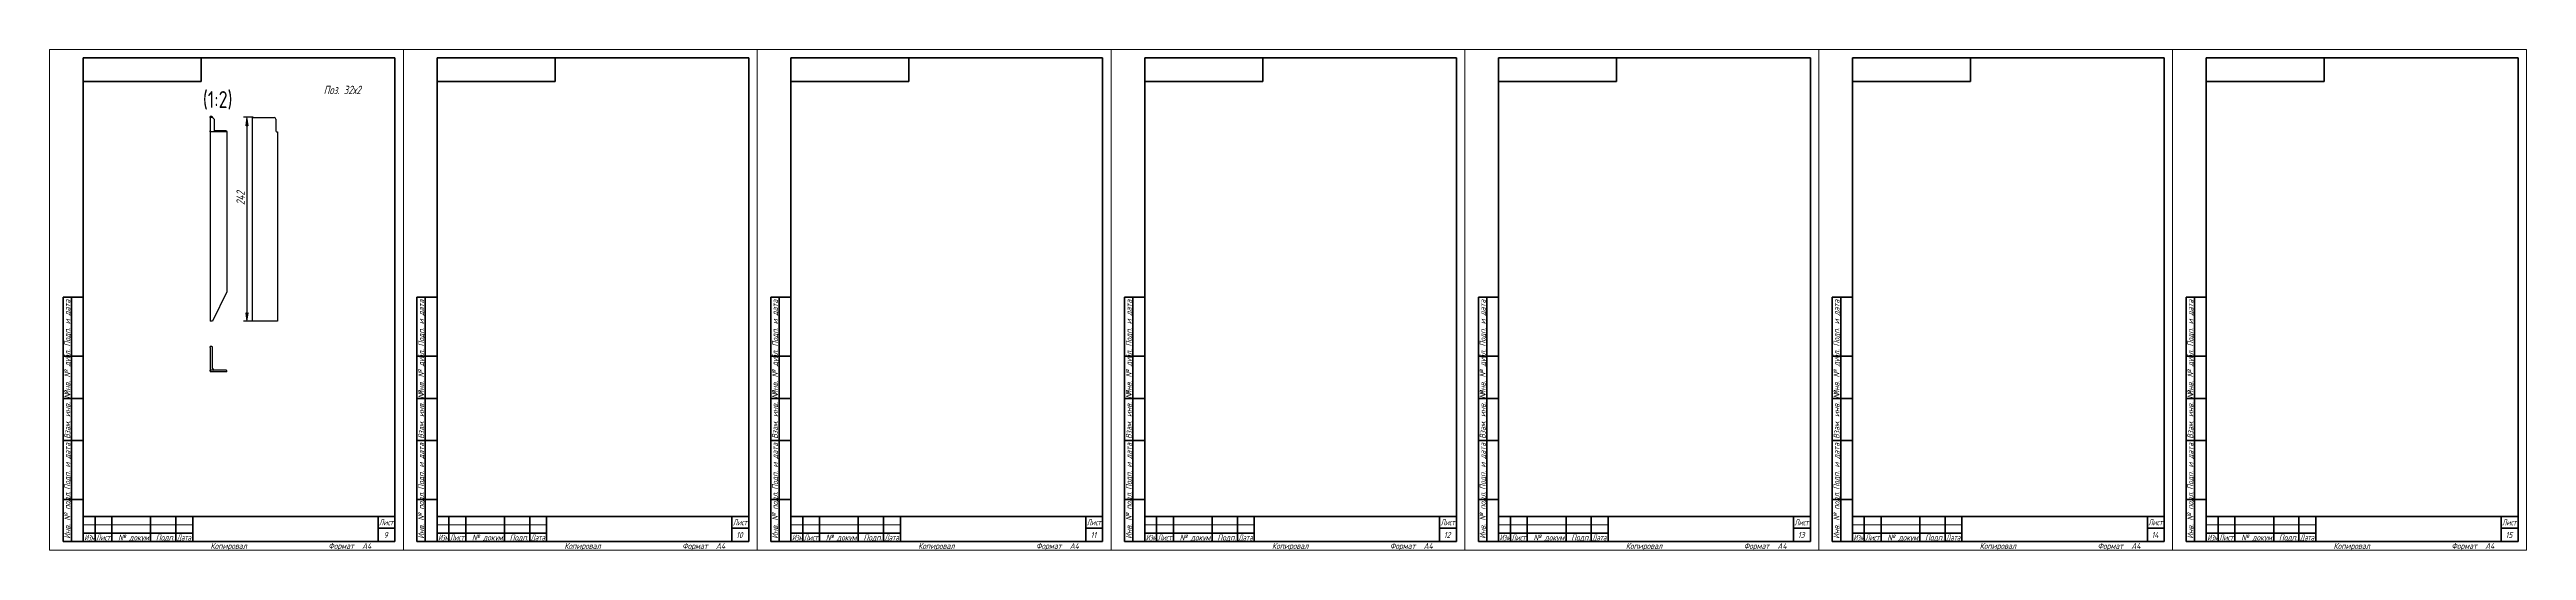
# Model space of a CAD drawing. Header units: millimetres. Extents: x 0 to 6300, y -537 to 1019.
# Drawn here: x 1890 to 3360, y 0 to 297 of the extents above; entities that cross this region are included whole.
import ezdxf

# ---------------------------------------------------------------- set-up
doc = ezdxf.new("R2010")
doc.units = ezdxf.units.MM
doc.linetypes.add('K5LT_BASIC', pattern=[0])
doc.linetypes.add('K5LT_THIN', pattern=[0])
doc.layers.add('Системный слой', color=7, linetype='Continuous')
doc.layers.add('Системный слой (1)', color=7, linetype='Continuous', true_color=0x909090)
doc.styles.add('KDIMTEXTSTYLE', font='GOST_AU.SHX', dxfattribs={"width": 0.96, "oblique": 15, "height": 5})
doc.styles.add('KTEXTSTYLE', font='GOST_AU.SHX', dxfattribs={"width": 0.96, "height": 5})
doc.dimstyles.new('KDIMSTYLE (0.50)', dxfattribs={"dimtxt": 5, "dimasz": 1, "dimexe": 2, "dimexo": 0, "dimgap": 1, "dimtad": 1, "dimlfac": 2, "dimtxsty": 'KDIMTEXTSTYLE', "dimsah": 1, "dimcen": 0, "dimdle": 1, "dimadec": 0, "dimazin": 0, "dimtfac": 0.667, "dimtmove": 0, "dimatfit": 3, "dimfxl": 1, "dimtvp": 1, "dimtolj": 1, "dimtzin": 0, "dimarcsym": 0})

# ---------------------------------------------------------------- blocks, each defined once
blk = doc.blocks.new('KDIMARROW_01')
at = {"layer": 'Системный слой'}
blk.add_hatch(color=0, dxfattribs=at).paths.add_polyline_path([(0, 0), (-5, 0.7), (-4.5, 0), (-5, -0.7)])
at = {"layer": 'Системный слой', "color": 0, "linetype": 'K5LT_THIN', "lineweight": 18}
for p, q in [((-4.5, 0), (-5, 0.7)), ((-5, 0.7), (0, 0)), ((0, 0), (-5, -0.7)), ((-5, -0.7), (-4.5, 0))]:
    blk.add_line(p, q, dxfattribs=at)
at = {"layer": 'Системный слой (1)', "color": 0, "linetype": 'K5LT_THIN', "lineweight": 18}
blk.add_line((0, 0), (-1, 0), dxfattribs=at)
blk = doc.blocks.new('D102')
at = {"color": 0, "lineweight": -2}
for p, q in [((2010.8, 256.8), (2005.1, 256.8)), ((2007.1, 255.8), (2007.1, 136.8)), ((2010.3, 135.8), (2005.1, 135.8))]:
    blk.add_line(p, q, dxfattribs=at)
at = {"layer": 'Defpoints', "color": 0}
for p in [(2010.8, 256.8), (2007.1, 135.8), (2010.3, 135.8)]:
    blk.add_point(p, dxfattribs=at)
at = {"color": 0, "lineweight": -2}
for p, rotation in [((2007.1, 256.8), 90), ((2007.1, 135.8), 270)]:
    blk.add_blockref('KDIMARROW_01', p, dxfattribs=dict(at, rotation=rotation))
at = {"color": 7, "insert": (2003.4, 208.8), "char_height": 5, "attachment_point": 5, "rotation": 90, "style": 'KDIMTEXTSTYLE'}
blk.add_mtext('\\A1;\\H5.0;\\W0.965;\\Q15;242', dxfattribs=at)
blk = doc.blocks.new('U12')
at = {"color": 7, "linetype": 'K5LT_THIN', "lineweight": 18}
for p, q in [((1890, 0), (1890, 297)), ((1890, 297), (2100, 297)), ((2100, 297), (2100, 0)), ((1910, 15), (1975, 15)), ((2100, 0), (1890, 0))]:
    blk.add_line(p, q, dxfattribs=at)
at = {"color": 5, "linetype": 'K5LT_BASIC', "lineweight": 60, "true_color": 0x0000ff}
for p, q in [((1910, 5), (1910, 292)), ((1910, 292), (2095, 292)), ((1980, 292), (1980, 278)), ((2095, 292), (2095, 5)), ((1980, 278), (1910, 278)), ((1898, 5), (1898, 150)), ((1910, 150), (1898, 150)), ((1903, 5), (1903, 150)), ((1910, 115), (1898, 115)), ((1910, 90), (1898, 90)), ((1910, 65), (1898, 65)), ((1910, 30), (1898, 30)), ((1910, 20), (2095, 20)), ((1910, 5), (1910, 20)), ((1917, 5), (1917, 20)), ((1927, 5), (1927, 20)), ((1950, 5), (1950, 20)), ((1965, 5), (1965, 20)), ((1975, 5), (1975, 20)), ((2085, 5), (2085, 20)), ((1910, 5), (1898, 5)), ((1910, 10), (1917, 10)), ((2095, 5), (1910, 5)), ((1917, 10), (1927, 10)), ((1927, 10), (1950, 10)), ((1950, 10), (1965, 10)), ((1965, 10), (1975, 10)), ((2085, 13), (2095, 13))]:
    blk.add_line(p, q, dxfattribs=at)
at = {"color": 7, "char_height": 2.5, "attachment_point": 1, "rotation": 90, "style": 'KTEXTSTYLE'}
for s, insert in [('\\H3.5;\\W0.965;\\Q15;\\Q15;Подп. и дата', (1898.8, 120.8)), ('\\H3.5;\\W0.965;\\Q15;\\Q15;Инв. № дубл.', (1898.8, 91.7)), ('\\H3.5;\\W0.965;\\Q15;\\Q15;Взам. инв. №', (1898.8, 66)), ('\\H3.5;\\W0.965;\\Q15;\\Q15;Подп. и дата', (1898.8, 35.8)), ('\\H3.5;\\W0.965;\\Q15;\\Q15;Инв. № подл.', (1898.8, 6.7))]:
    blk.add_mtext(s, dxfattribs=dict(at, insert=insert))
at = {"color": 7, "char_height": 2.5, "attachment_point": 1, "style": 'KTEXTSTYLE'}
for s, insert in [('\\H3.5;\\W0.965;\\Q15;\\Q15;\\W0.816;Лист', (2085.6, 18.2)), ('\\H3.5;\\W0.965;\\Q15;\\Q15;\\W0.797;Изм.', (1910.6, 9.2)), ('\\H3.5;\\W0.965;\\Q15;\\Q15;\\W0.816;Лист', (1917.6, 9.2)), ('\\H3.5;\\W0.965;\\Q15;\\Q15;№ докум.', (1930.7, 9.2)), ('\\H3.5;\\W0.965;\\Q15;\\Q15;Подп.', (1953.1, 9.2)), ('\\H3.5;\\W0.965;\\Q15;\\Q15;\\W0.816;Дата', (1965.6, 9.2)), ('\\H3.5;\\W0.965;\\Q15;\\Q15;Копировал', (1985.5, 4.2)), ('\\H3.5;\\W0.965;\\Q15;\\Q15;Формат', (2055.5, 4.2)), ('\\H3.5;\\W0.965;\\Q15;\\Q15;A4', (2075.5, 4.2)), ('\\H3.5;\\W0.965;\\Q15;\\Q15;9', (2088.3, 10.7))]:
    blk.add_mtext(s, dxfattribs=dict(at, insert=insert))
blk = doc.blocks.new('U13')
at = {"color": 7, "linetype": 'K5LT_THIN', "lineweight": 18}
for p, q in [((2100, 0), (2100, 297)), ((2100, 297), (2310, 297)), ((2310, 297), (2310, 0)), ((2120, 15), (2185, 15)), ((2310, 0), (2100, 0))]:
    blk.add_line(p, q, dxfattribs=at)
at = {"color": 5, "linetype": 'K5LT_BASIC', "lineweight": 60, "true_color": 0x0000ff}
for p, q in [((2120, 5), (2120, 292)), ((2120, 292), (2305, 292)), ((2190, 292), (2190, 278)), ((2305, 292), (2305, 5)), ((2190, 278), (2120, 278)), ((2108, 5), (2108, 150)), ((2120, 150), (2108, 150)), ((2113, 5), (2113, 150)), ((2120, 115), (2108, 115)), ((2120, 90), (2108, 90)), ((2120, 65), (2108, 65)), ((2120, 30), (2108, 30)), ((2120, 20), (2305, 20)), ((2120, 5), (2120, 20)), ((2127, 5), (2127, 20)), ((2137, 5), (2137, 20)), ((2160, 5), (2160, 20)), ((2175, 5), (2175, 20)), ((2185, 5), (2185, 20)), ((2295, 5), (2295, 20)), ((2120, 5), (2108, 5)), ((2120, 10), (2127, 10)), ((2305, 5), (2120, 5)), ((2127, 10), (2137, 10)), ((2137, 10), (2160, 10)), ((2160, 10), (2175, 10)), ((2175, 10), (2185, 10)), ((2295, 13), (2305, 13))]:
    blk.add_line(p, q, dxfattribs=at)
at = {"color": 7, "char_height": 2.5, "attachment_point": 1, "rotation": 90, "style": 'KTEXTSTYLE'}
for s, insert in [('\\H3.5;\\W0.965;\\Q15;\\Q15;Подп. и дата', (2108.8, 120.8)), ('\\H3.5;\\W0.965;\\Q15;\\Q15;Инв. № дубл.', (2108.8, 91.7)), ('\\H3.5;\\W0.965;\\Q15;\\Q15;Взам. инв. №', (2108.8, 66)), ('\\H3.5;\\W0.965;\\Q15;\\Q15;Подп. и дата', (2108.8, 35.8)), ('\\H3.5;\\W0.965;\\Q15;\\Q15;Инв. № подл.', (2108.8, 6.7))]:
    blk.add_mtext(s, dxfattribs=dict(at, insert=insert))
at = {"color": 7, "char_height": 2.5, "attachment_point": 1, "style": 'KTEXTSTYLE'}
for s, insert in [('\\H3.5;\\W0.965;\\Q15;\\Q15;\\W0.816;Лист', (2295.6, 18.2)), ('\\H3.5;\\W0.965;\\Q15;\\Q15;\\W0.797;Изм.', (2120.6, 9.2)), ('\\H3.5;\\W0.965;\\Q15;\\Q15;\\W0.816;Лист', (2127.6, 9.2)), ('\\H3.5;\\W0.965;\\Q15;\\Q15;№ докум.', (2140.7, 9.2)), ('\\H3.5;\\W0.965;\\Q15;\\Q15;Подп.', (2163.1, 9.2)), ('\\H3.5;\\W0.965;\\Q15;\\Q15;\\W0.816;Дата', (2175.6, 9.2)), ('\\H3.5;\\W0.965;\\Q15;\\Q15;Копировал', (2195.5, 4.2)), ('\\H3.5;\\W0.965;\\Q15;\\Q15;Формат', (2265.5, 4.2)), ('\\H3.5;\\W0.965;\\Q15;\\Q15;A4', (2285.5, 4.2)), ('\\H3.5;\\W0.965;\\Q15;\\Q15;10', (2297.5, 10.7))]:
    blk.add_mtext(s, dxfattribs=dict(at, insert=insert))
blk = doc.blocks.new('U14')
at = {"color": 7, "linetype": 'K5LT_THIN', "lineweight": 18}
for p, q in [((2310, 0), (2310, 297)), ((2310, 297), (2520, 297)), ((2520, 297), (2520, 0)), ((2330, 15), (2395, 15)), ((2520, 0), (2310, 0))]:
    blk.add_line(p, q, dxfattribs=at)
at = {"color": 5, "linetype": 'K5LT_BASIC', "lineweight": 60, "true_color": 0x0000ff}
for p, q in [((2330, 5), (2330, 292)), ((2330, 292), (2515, 292)), ((2400, 292), (2400, 278)), ((2515, 292), (2515, 5)), ((2400, 278), (2330, 278)), ((2318, 5), (2318, 150)), ((2330, 150), (2318, 150)), ((2323, 5), (2323, 150)), ((2330, 115), (2318, 115)), ((2330, 90), (2318, 90)), ((2330, 65), (2318, 65)), ((2330, 30), (2318, 30)), ((2330, 20), (2515, 20)), ((2330, 5), (2330, 20)), ((2337, 5), (2337, 20)), ((2347, 5), (2347, 20)), ((2370, 5), (2370, 20)), ((2385, 5), (2385, 20)), ((2395, 5), (2395, 20)), ((2505, 5), (2505, 20)), ((2330, 5), (2318, 5)), ((2330, 10), (2337, 10)), ((2515, 5), (2330, 5)), ((2337, 10), (2347, 10)), ((2347, 10), (2370, 10)), ((2370, 10), (2385, 10)), ((2385, 10), (2395, 10)), ((2505, 13), (2515, 13))]:
    blk.add_line(p, q, dxfattribs=at)
at = {"color": 7, "char_height": 2.5, "attachment_point": 1, "rotation": 90, "style": 'KTEXTSTYLE'}
for s, insert in [('\\H3.5;\\W0.965;\\Q15;\\Q15;Подп. и дата', (2318.8, 120.8)), ('\\H3.5;\\W0.965;\\Q15;\\Q15;Инв. № дубл.', (2318.8, 91.7)), ('\\H3.5;\\W0.965;\\Q15;\\Q15;Взам. инв. №', (2318.8, 66)), ('\\H3.5;\\W0.965;\\Q15;\\Q15;Подп. и дата', (2318.8, 35.8)), ('\\H3.5;\\W0.965;\\Q15;\\Q15;Инв. № подл.', (2318.8, 6.7))]:
    blk.add_mtext(s, dxfattribs=dict(at, insert=insert))
at = {"color": 7, "char_height": 2.5, "attachment_point": 1, "style": 'KTEXTSTYLE'}
for s, insert in [('\\H3.5;\\W0.965;\\Q15;\\Q15;\\W0.816;Лист', (2505.6, 18.2)), ('\\H3.5;\\W0.965;\\Q15;\\Q15;\\W0.797;Изм.', (2330.6, 9.2)), ('\\H3.5;\\W0.965;\\Q15;\\Q15;\\W0.816;Лист', (2337.6, 9.2)), ('\\H3.5;\\W0.965;\\Q15;\\Q15;№ докум.', (2350.7, 9.2)), ('\\H3.5;\\W0.965;\\Q15;\\Q15;Подп.', (2373.1, 9.2)), ('\\H3.5;\\W0.965;\\Q15;\\Q15;\\W0.816;Дата', (2385.6, 9.2)), ('\\H3.5;\\W0.965;\\Q15;\\Q15;Копировал', (2405.5, 4.2)), ('\\H3.5;\\W0.965;\\Q15;\\Q15;Формат', (2475.5, 4.2)), ('\\H3.5;\\W0.965;\\Q15;\\Q15;A4', (2495.5, 4.2)), ('\\H3.5;\\W0.965;\\Q15;\\Q15;11', (2507.9, 10.7))]:
    blk.add_mtext(s, dxfattribs=dict(at, insert=insert))
blk = doc.blocks.new('U15')
at = {"color": 7, "linetype": 'K5LT_THIN', "lineweight": 18}
for p, q in [((2520, 0), (2520, 297)), ((2520, 297), (2730, 297)), ((2730, 297), (2730, 0)), ((2540, 15), (2605, 15)), ((2730, 0), (2520, 0))]:
    blk.add_line(p, q, dxfattribs=at)
at = {"color": 5, "linetype": 'K5LT_BASIC', "lineweight": 60, "true_color": 0x0000ff}
for p, q in [((2540, 5), (2540, 292)), ((2540, 292), (2725, 292)), ((2610, 292), (2610, 278)), ((2725, 292), (2725, 5)), ((2610, 278), (2540, 278)), ((2528, 5), (2528, 150)), ((2540, 150), (2528, 150)), ((2533, 5), (2533, 150)), ((2540, 115), (2528, 115)), ((2540, 90), (2528, 90)), ((2540, 65), (2528, 65)), ((2540, 30), (2528, 30)), ((2540, 20), (2725, 20)), ((2540, 5), (2540, 20)), ((2547, 5), (2547, 20)), ((2557, 5), (2557, 20)), ((2580, 5), (2580, 20)), ((2595, 5), (2595, 20)), ((2605, 5), (2605, 20)), ((2715, 5), (2715, 20)), ((2540, 5), (2528, 5)), ((2540, 10), (2547, 10)), ((2725, 5), (2540, 5)), ((2547, 10), (2557, 10)), ((2557, 10), (2580, 10)), ((2580, 10), (2595, 10)), ((2595, 10), (2605, 10)), ((2715, 13), (2725, 13))]:
    blk.add_line(p, q, dxfattribs=at)
at = {"color": 7, "char_height": 2.5, "attachment_point": 1, "rotation": 90, "style": 'KTEXTSTYLE'}
for s, insert in [('\\H3.5;\\W0.965;\\Q15;\\Q15;Подп. и дата', (2528.8, 120.8)), ('\\H3.5;\\W0.965;\\Q15;\\Q15;Инв. № дубл.', (2528.8, 91.7)), ('\\H3.5;\\W0.965;\\Q15;\\Q15;Взам. инв. №', (2528.8, 66)), ('\\H3.5;\\W0.965;\\Q15;\\Q15;Подп. и дата', (2528.8, 35.8)), ('\\H3.5;\\W0.965;\\Q15;\\Q15;Инв. № подл.', (2528.8, 6.7))]:
    blk.add_mtext(s, dxfattribs=dict(at, insert=insert))
at = {"color": 7, "char_height": 2.5, "attachment_point": 1, "style": 'KTEXTSTYLE'}
for s, insert in [('\\H3.5;\\W0.965;\\Q15;\\Q15;\\W0.816;Лист', (2715.6, 18.2)), ('\\H3.5;\\W0.965;\\Q15;\\Q15;\\W0.797;Изм.', (2540.6, 9.2)), ('\\H3.5;\\W0.965;\\Q15;\\Q15;\\W0.816;Лист', (2547.6, 9.2)), ('\\H3.5;\\W0.965;\\Q15;\\Q15;№ докум.', (2560.7, 9.2)), ('\\H3.5;\\W0.965;\\Q15;\\Q15;Подп.', (2583.1, 9.2)), ('\\H3.5;\\W0.965;\\Q15;\\Q15;\\W0.816;Дата', (2595.6, 9.2)), ('\\H3.5;\\W0.965;\\Q15;\\Q15;Копировал', (2615.5, 4.2)), ('\\H3.5;\\W0.965;\\Q15;\\Q15;Формат', (2685.5, 4.2)), ('\\H3.5;\\W0.965;\\Q15;\\Q15;A4', (2705.5, 4.2)), ('\\H3.5;\\W0.965;\\Q15;\\Q15;12', (2717.5, 10.7))]:
    blk.add_mtext(s, dxfattribs=dict(at, insert=insert))
blk = doc.blocks.new('U16')
at = {"color": 7, "linetype": 'K5LT_THIN', "lineweight": 18}
for p, q in [((2730, 0), (2730, 297)), ((2730, 297), (2940, 297)), ((2940, 297), (2940, 0)), ((2750, 15), (2815, 15)), ((2940, 0), (2730, 0))]:
    blk.add_line(p, q, dxfattribs=at)
at = {"color": 5, "linetype": 'K5LT_BASIC', "lineweight": 60, "true_color": 0x0000ff}
for p, q in [((2750, 5), (2750, 292)), ((2750, 292), (2935, 292)), ((2820, 292), (2820, 278)), ((2935, 292), (2935, 5)), ((2820, 278), (2750, 278)), ((2738, 5), (2738, 150)), ((2750, 150), (2738, 150)), ((2743, 5), (2743, 150)), ((2750, 115), (2738, 115)), ((2750, 90), (2738, 90)), ((2750, 65), (2738, 65)), ((2750, 30), (2738, 30)), ((2750, 20), (2935, 20)), ((2750, 5), (2750, 20)), ((2757, 5), (2757, 20)), ((2767, 5), (2767, 20)), ((2790, 5), (2790, 20)), ((2805, 5), (2805, 20)), ((2815, 5), (2815, 20)), ((2925, 5), (2925, 20)), ((2750, 5), (2738, 5)), ((2750, 10), (2757, 10)), ((2935, 5), (2750, 5)), ((2757, 10), (2767, 10)), ((2767, 10), (2790, 10)), ((2790, 10), (2805, 10)), ((2805, 10), (2815, 10)), ((2925, 13), (2935, 13))]:
    blk.add_line(p, q, dxfattribs=at)
at = {"color": 7, "char_height": 2.5, "attachment_point": 1, "rotation": 90, "style": 'KTEXTSTYLE'}
for s, insert in [('\\H3.5;\\W0.965;\\Q15;\\Q15;Подп. и дата', (2738.8, 120.8)), ('\\H3.5;\\W0.965;\\Q15;\\Q15;Инв. № дубл.', (2738.8, 91.7)), ('\\H3.5;\\W0.965;\\Q15;\\Q15;Взам. инв. №', (2738.8, 66)), ('\\H3.5;\\W0.965;\\Q15;\\Q15;Подп. и дата', (2738.8, 35.8)), ('\\H3.5;\\W0.965;\\Q15;\\Q15;Инв. № подл.', (2738.8, 6.7))]:
    blk.add_mtext(s, dxfattribs=dict(at, insert=insert))
at = {"color": 7, "char_height": 2.5, "attachment_point": 1, "style": 'KTEXTSTYLE'}
for s, insert in [('\\H3.5;\\W0.965;\\Q15;\\Q15;\\W0.816;Лист', (2925.6, 18.2)), ('\\H3.5;\\W0.965;\\Q15;\\Q15;\\W0.797;Изм.', (2750.6, 9.2)), ('\\H3.5;\\W0.965;\\Q15;\\Q15;\\W0.816;Лист', (2757.6, 9.2)), ('\\H3.5;\\W0.965;\\Q15;\\Q15;№ докум.', (2770.7, 9.2)), ('\\H3.5;\\W0.965;\\Q15;\\Q15;Подп.', (2793.1, 9.2)), ('\\H3.5;\\W0.965;\\Q15;\\Q15;\\W0.816;Дата', (2805.6, 9.2)), ('\\H3.5;\\W0.965;\\Q15;\\Q15;Копировал', (2825.5, 4.2)), ('\\H3.5;\\W0.965;\\Q15;\\Q15;Формат', (2895.5, 4.2)), ('\\H3.5;\\W0.965;\\Q15;\\Q15;A4', (2915.5, 4.2)), ('\\H3.5;\\W0.965;\\Q15;\\Q15;13', (2927.6, 10.7))]:
    blk.add_mtext(s, dxfattribs=dict(at, insert=insert))
blk = doc.blocks.new('U17')
at = {"color": 7, "linetype": 'K5LT_THIN', "lineweight": 18}
for p, q in [((2940, 0), (2940, 297)), ((2940, 297), (3150, 297)), ((3150, 297), (3150, 0)), ((2960, 15), (3025, 15)), ((3150, 0), (2940, 0))]:
    blk.add_line(p, q, dxfattribs=at)
at = {"color": 5, "linetype": 'K5LT_BASIC', "lineweight": 60, "true_color": 0x0000ff}
for p, q in [((2960, 5), (2960, 292)), ((2960, 292), (3145, 292)), ((3030, 292), (3030, 278)), ((3145, 292), (3145, 5)), ((3030, 278), (2960, 278)), ((2948, 5), (2948, 150)), ((2960, 150), (2948, 150)), ((2953, 5), (2953, 150)), ((2960, 115), (2948, 115)), ((2960, 90), (2948, 90)), ((2960, 65), (2948, 65)), ((2960, 30), (2948, 30)), ((2960, 20), (3145, 20)), ((2960, 5), (2960, 20)), ((2967, 5), (2967, 20)), ((2977, 5), (2977, 20)), ((3000, 5), (3000, 20)), ((3015, 5), (3015, 20)), ((3025, 5), (3025, 20)), ((3135, 5), (3135, 20)), ((2960, 5), (2948, 5)), ((2960, 10), (2967, 10)), ((3145, 5), (2960, 5)), ((2967, 10), (2977, 10)), ((2977, 10), (3000, 10)), ((3000, 10), (3015, 10)), ((3015, 10), (3025, 10)), ((3135, 13), (3145, 13))]:
    blk.add_line(p, q, dxfattribs=at)
at = {"color": 7, "char_height": 2.5, "attachment_point": 1, "rotation": 90, "style": 'KTEXTSTYLE'}
for s, insert in [('\\H3.5;\\W0.965;\\Q15;\\Q15;Подп. и дата', (2948.8, 120.8)), ('\\H3.5;\\W0.965;\\Q15;\\Q15;Инв. № дубл.', (2948.8, 91.7)), ('\\H3.5;\\W0.965;\\Q15;\\Q15;Взам. инв. №', (2948.8, 66)), ('\\H3.5;\\W0.965;\\Q15;\\Q15;Подп. и дата', (2948.8, 35.8)), ('\\H3.5;\\W0.965;\\Q15;\\Q15;Инв. № подл.', (2948.8, 6.7))]:
    blk.add_mtext(s, dxfattribs=dict(at, insert=insert))
at = {"color": 7, "char_height": 2.5, "attachment_point": 1, "style": 'KTEXTSTYLE'}
for s, insert in [('\\H3.5;\\W0.965;\\Q15;\\Q15;\\W0.816;Лист', (3135.6, 18.2)), ('\\H3.5;\\W0.965;\\Q15;\\Q15;\\W0.797;Изм.', (2960.6, 9.2)), ('\\H3.5;\\W0.965;\\Q15;\\Q15;\\W0.816;Лист', (2967.6, 9.2)), ('\\H3.5;\\W0.965;\\Q15;\\Q15;№ докум.', (2980.7, 9.2)), ('\\H3.5;\\W0.965;\\Q15;\\Q15;Подп.', (3003.1, 9.2)), ('\\H3.5;\\W0.965;\\Q15;\\Q15;\\W0.816;Дата', (3015.6, 9.2)), ('\\H3.5;\\W0.965;\\Q15;\\Q15;Копировал', (3035.5, 4.2)), ('\\H3.5;\\W0.965;\\Q15;\\Q15;Формат', (3105.5, 4.2)), ('\\H3.5;\\W0.965;\\Q15;\\Q15;A4', (3125.5, 4.2)), ('\\H3.5;\\W0.965;\\Q15;\\Q15;14', (3137.5, 10.7))]:
    blk.add_mtext(s, dxfattribs=dict(at, insert=insert))
blk = doc.blocks.new('U18')
at = {"color": 7, "linetype": 'K5LT_THIN', "lineweight": 18}
for p, q in [((3150, 0), (3150, 297)), ((3150, 297), (3360, 297)), ((3360, 297), (3360, 0)), ((3170, 15), (3235, 15)), ((3360, 0), (3150, 0))]:
    blk.add_line(p, q, dxfattribs=at)
at = {"color": 5, "linetype": 'K5LT_BASIC', "lineweight": 60, "true_color": 0x0000ff}
for p, q in [((3170, 5), (3170, 292)), ((3170, 292), (3355, 292)), ((3240, 292), (3240, 278)), ((3355, 292), (3355, 5)), ((3240, 278), (3170, 278)), ((3158, 5), (3158, 150)), ((3170, 150), (3158, 150)), ((3163, 5), (3163, 150)), ((3170, 115), (3158, 115)), ((3170, 90), (3158, 90)), ((3170, 65), (3158, 65)), ((3170, 30), (3158, 30)), ((3170, 20), (3355, 20)), ((3170, 5), (3170, 20)), ((3177, 5), (3177, 20)), ((3187, 5), (3187, 20)), ((3210, 5), (3210, 20)), ((3225, 5), (3225, 20)), ((3235, 5), (3235, 20)), ((3345, 5), (3345, 20)), ((3170, 5), (3158, 5)), ((3170, 10), (3177, 10)), ((3355, 5), (3170, 5)), ((3177, 10), (3187, 10)), ((3187, 10), (3210, 10)), ((3210, 10), (3225, 10)), ((3225, 10), (3235, 10)), ((3345, 13), (3355, 13))]:
    blk.add_line(p, q, dxfattribs=at)
at = {"color": 7, "char_height": 2.5, "attachment_point": 1, "rotation": 90, "style": 'KTEXTSTYLE'}
for s, insert in [('\\H3.5;\\W0.965;\\Q15;\\Q15;Подп. и дата', (3158.8, 120.8)), ('\\H3.5;\\W0.965;\\Q15;\\Q15;Инв. № дубл.', (3158.8, 91.7)), ('\\H3.5;\\W0.965;\\Q15;\\Q15;Взам. инв. №', (3158.8, 66)), ('\\H3.5;\\W0.965;\\Q15;\\Q15;Подп. и дата', (3158.8, 35.8)), ('\\H3.5;\\W0.965;\\Q15;\\Q15;Инв. № подл.', (3158.8, 6.7))]:
    blk.add_mtext(s, dxfattribs=dict(at, insert=insert))
at = {"color": 7, "char_height": 2.5, "attachment_point": 1, "style": 'KTEXTSTYLE'}
for s, insert in [('\\H3.5;\\W0.965;\\Q15;\\Q15;\\W0.816;Лист', (3345.6, 18.2)), ('\\H3.5;\\W0.965;\\Q15;\\Q15;\\W0.797;Изм.', (3170.6, 9.2)), ('\\H3.5;\\W0.965;\\Q15;\\Q15;\\W0.816;Лист', (3177.6, 9.2)), ('\\H3.5;\\W0.965;\\Q15;\\Q15;№ докум.', (3190.7, 9.2)), ('\\H3.5;\\W0.965;\\Q15;\\Q15;Подп.', (3213.1, 9.2)), ('\\H3.5;\\W0.965;\\Q15;\\Q15;\\W0.816;Дата', (3225.6, 9.2)), ('\\H3.5;\\W0.965;\\Q15;\\Q15;Копировал', (3245.5, 4.2)), ('\\H3.5;\\W0.965;\\Q15;\\Q15;Формат', (3315.5, 4.2)), ('\\H3.5;\\W0.965;\\Q15;\\Q15;A4', (3335.5, 4.2)), ('\\H3.5;\\W0.965;\\Q15;\\Q15;15', (3347.6, 10.7))]:
    blk.add_mtext(s, dxfattribs=dict(at, insert=insert))

msp = doc.modelspace()

# ---------------------------------------------------------------- linework, layer by layer
at = {"color": 3}
for p, q in [((1985.2792, 256.7662), (1985.2792, 257.2662)), ((1986.2792, 257.2662), (1985.2792, 257.2662)), ((1986.7792, 256.7662), (1985.2792, 256.7662)), ((1985.2792, 256.7662), (1985.2792, 255.7662)), ((1985.2792, 255.7662), (1985.2792, 248.7662)), ((1986.2792, 257.2662), (1986.7792, 256.7662)), ((1987.7792, 255.7662), (1986.7792, 256.7662)), ((1987.7792, 255.7662), (1987.7792, 248.7662)), ((2010.2792, 257.2662), (2010.2792, 135.7662)), ((2010.7792, 256.7662), (2023.2792, 256.7662)), ((2024.2792, 255.7662), (2024.2792, 248.7662)), ((1985.2792, 248.2662), (1985.2792, 248.7662)), ((1995.2792, 248.2662), (1985.2792, 248.2662)), ((1985.2792, 248.2662), (1985.2792, 135.7662)), ((1994.7792, 248.7662), (1987.7792, 248.7662)), ((1994.7792, 248.7662), (1995.2792, 248.2662)), ((1995.2792, 248.2662), (1995.2792, 153.2662)), ((2024.7792, 248.2662), (2025.2792, 248.2662)), ((2025.2792, 248.2662), (2025.2792, 135.7662)), ((1995.2792, 153.2662), (1986.7792, 135.7662)), ((1986.7792, 135.7662), (1985.2792, 135.7662)), ((2025.2792, 135.7662), (2010.2792, 135.7662)), ((1985.2792, 120.2662), (1985.2792, 120.7662)), ((1986.2792, 120.7662), (1985.2792, 120.7662)), ((1985.2792, 120.2662), (1985.2792, 107.7662)), ((1986.7792, 107.7662), (1986.7792, 120.2662)), ((1985.2792, 107.7662), (1985.2792, 106.7662)), ((1987.7792, 106.7662), (1985.2792, 106.7662)), ((1985.2792, 106.2662), (1985.2792, 106.7662)), ((1985.2792, 106.2662), (1985.2792, 105.7662)), ((1995.2792, 105.7662), (1985.2792, 105.7662)), ((1994.7792, 106.7662), (1987.7792, 106.7662)), ((1995.2792, 105.7662), (1995.2792, 106.2662))]:
    msp.add_line(p, q, dxfattribs=at)
for centre, radius, start, end in [((2010.7792, 257.2662), 0.5, 180, 270), ((2023.2792, 255.7662), 1, 0, 90), ((2024.7792, 248.7662), 0.5, 180, 270), ((1986.2792, 120.2662), 0.5, 0, 90), ((1987.7792, 107.7662), 1, 180, 270), ((1994.7792, 106.2662), 0.5, 0, 90)]:
    msp.add_arc(centre, radius, start, end, dxfattribs=at)

# ---------------------------------------------------------------- block references
for name in ['U12', 'U13', 'U14', 'U15', 'U16', 'U17', 'U18']:
    msp.add_blockref(name, (0, 0))

# ---------------------------------------------------------------- texts
at = {"color": 7, "char_height": 2.5, "attachment_point": 1, "style": 'KTEXTSTYLE'}
for s, insert in [('\\H3.5;\\W0.965;\\Q15;\\Q0;\\H10.00;{\\c16711680;(1:2)}', (1981.0188, 272.3353)), ('\\H3.5;\\W0.965;\\Q15;\\Q15;\\H5.00;Поз. 32х2', (2052.6639, 275.5368))]:
    msp.add_mtext(s, dxfattribs=dict(at, insert=insert))

# ---------------------------------------------------------------- dimensions: what is measured, and where the dimension line sits
at = {"color": 7}
dim = msp.add_linear_dim(base=(2007.0761, 135.7662), p1=(2010.7792, 256.7662), p2=(2010.2792, 135.7662), angle=90, dimstyle='KDIMSTYLE (0.50)', override={"dimexo": 0, "dimpost": '\\H5.0;\\W0.965;\\Q15;<>', "dimblk1": 'KDIMARROW_01', "dimblk2": 'KDIMARROW_01', "dimse1": 0, "dimse2": 0, "dimclrt": 7, "dimtolj": 1}, dxfattribs=at)
dim.commit()
dim.dimension.update_dxf_attribs({"geometry": 'D102', "text_midpoint": (2007.0761, 208.7662), "dimtype": 160})

doc.saveas('drawing.dxf')
